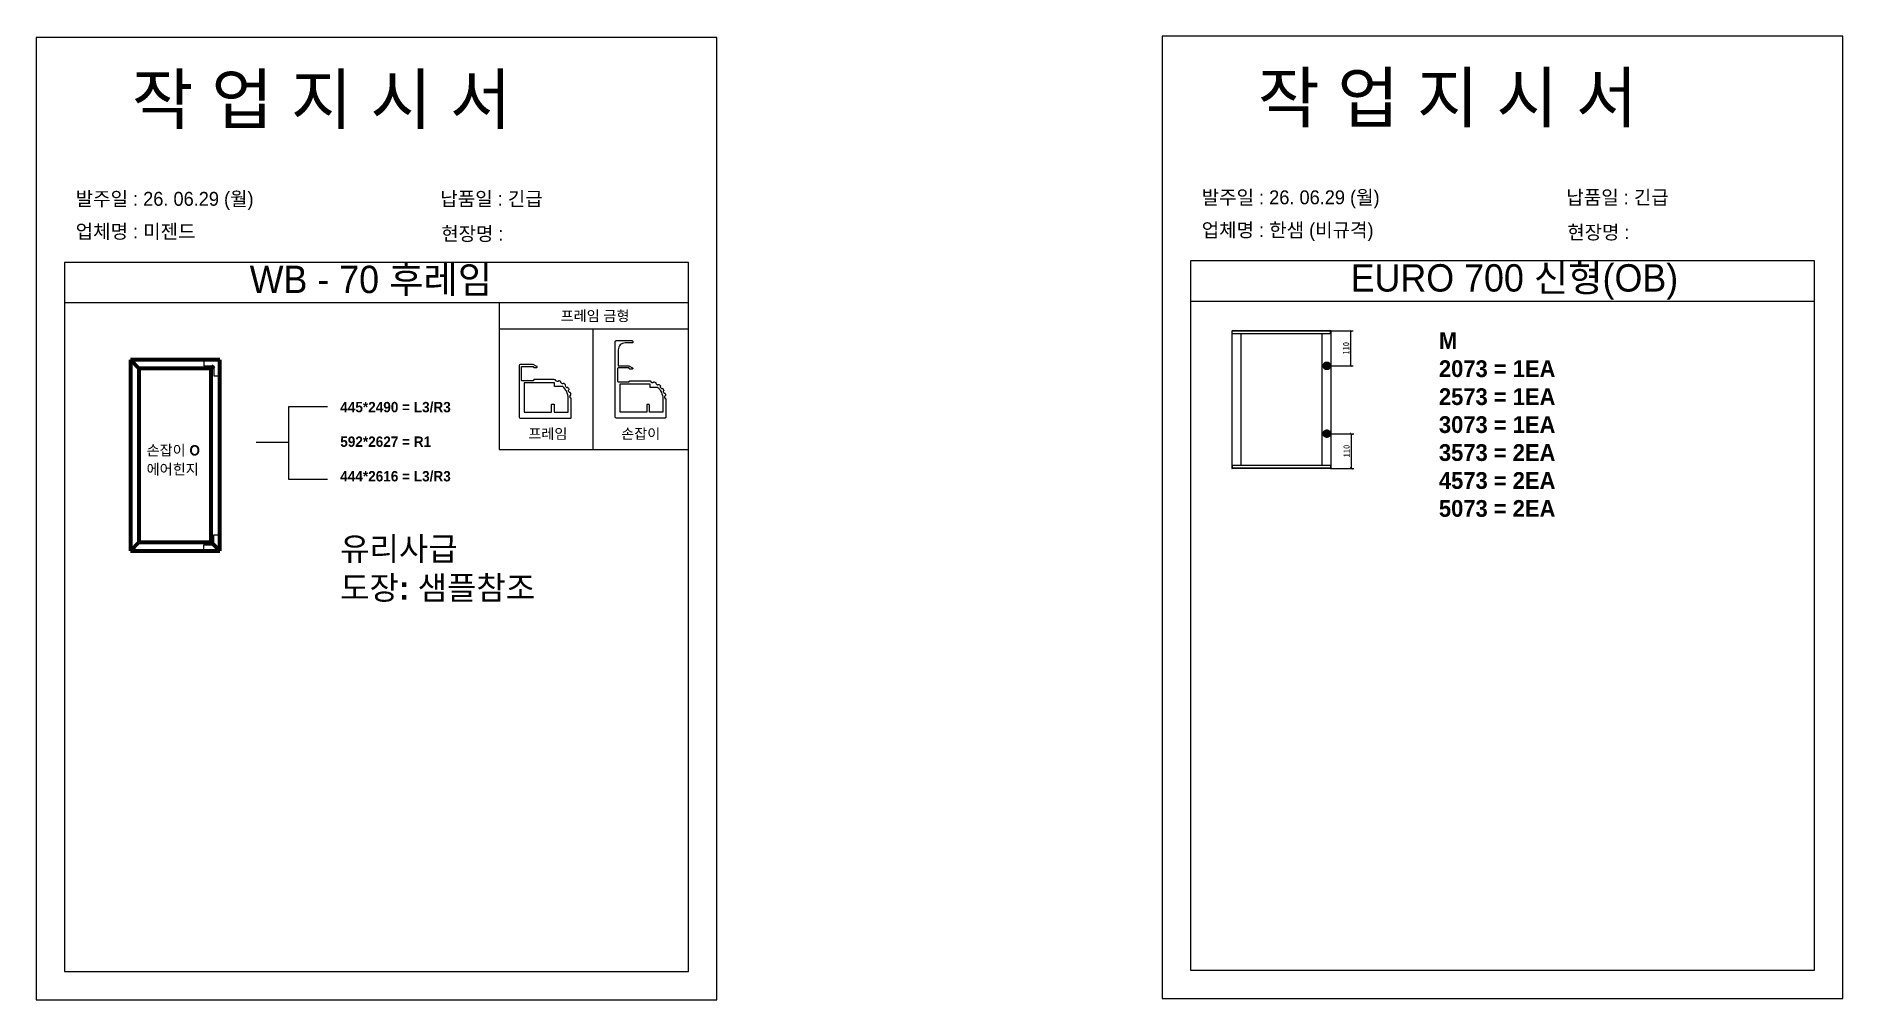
# Model space of a CAD drawing. Header units: millimetres. Extents: x -44117 to 256353, y -2095463 to 65325.
# Drawn here: x 121962 to 129225, y -1070200 to -1066324 of the extents above; entities that cross this region are included whole.
import ezdxf

# ---------------------------------------------------------------- set-up
doc = ezdxf.new("R2010")
doc.units = ezdxf.units.MM
doc.header["$LTSCALE"] = 10
doc.layers.add('Layer1', color=7, linetype='Continuous', lineweight=70)
doc.dimstyles.new('ISO-25', dxfattribs={"dimtxt": 2.5, "dimasz": 2.5, "dimexe": 1, "dimexo": 1, "dimtad": 1, "dimtxsty": 'Standard', "dimblk": 'ARCHTICK', "dimcen": 2.5, "dimadec": 0, "dimazin": 0, "dimtfac": 1, "dimtmove": 0, "dimatfit": 3, "dimfxl": 0, "dimarcsym": 0})

msp = doc.modelspace()

# ---------------------------------------------------------------- texts
at = {"attachment_point": 1}
for s, width, gutter_width, heights, insert, char_height in [('{\\fGulim|b0|i0|c129|p50;작 업 지 시 서}', 4666.4485321, 17.63682, [-219.88959], (122346.4525, -1066478.24229), 197.5323919), ('{\\fGulim|b0|i0|c129|p50;작 업 지 시 서}', 4666.4485321, 17.63682, [-219.88959], (126873.04709, -1066472.21187), 197.5323919), ('\\pt11;{\\fGulim|b0|i0|c129|p50;발주일 : 26. 06.29 (월)}', 5387.0305146, 20.36026, [56.20102], (122120.71285, -1066950.3123), 55.8685452), ('{\\fGulim|b0|i0|c129|p50;납품일 : 긴급}', 5387.0305146, 20.36026, [57.15569], (123586.6155, -1066950.3123), 55.8685452), ('\\pt11;{\\fGulim|b0|i0|c129|p50;발주일 : 26. 06.29 (월)}', 5387.0305146, 20.36026, [56.20102], (126647.30745, -1066944.28189), 55.8685452), ('{\\fGulim|b0|i0|c129|p50;납품일 : 긴급}', 5387.0305146, 20.36026, [28.90616], (128113.21009, -1066944.28189), 55.8685452), ('{\\fGulim|b0|i0|c129|p50;업체명 : 미젠드}', 5387.0305146, 20.36026, [58.82126], (122120.71285, -1067081.68674), 55.8685452), ('{\\fGulim|b0|i0|c129|p50;업체명 : 한샘 (비규격)}', 5387.0305146, 20.36026, [58.82126], (126647.30745, -1067075.65633), 55.8685452), ('{\\fGulim|b0|i0|c129|p50;현장명 :  }', 5350.1178156, 20.22075, [61.9135], (128117.10812, -1067085.02574), 55.485726), ('{\\fGulim|b0|i0|c129|p50;현장명 :  }', 5350.1178156, 20.22075, [61.9135], (123590.51352, -1067091.05615), 55.485726), ('{\\fGulim|b0|i0|c129|p50;EURO 700 신형(OB)}', 2601.342149, 9.83176, [-138.56106], (127245.82177, -1067241.18893), 110.1157193), ('{\\fGulim|b0|i0|c129|p50;WB - 70 후레임}', 2601.342149, 9.83176, [-122.72551], (122820.13964, -1067247.21935), 110.1157193), ('{\\f굴림|b1|i0|c129|p50;프레임 금형}', 12604.7778903, 162.10861, [1985.81544], (124070.21348, -1067428.16603), 41.6850715), ('{\\f굴림|b1|i0|c129|p50;M\\P2073 = 1EA\\P2573 = 1EA\\P3073 = 1EA\\P3573 = 2EA\\P4573 = 2EA\\P5073 = 2EA}', 20391.8651394, 262.25745, [3212.62944], (127600.82951, -1067515.28042), 67.4376308), ('{\\f굴림|b1|i0|c129|p50;445*2490 = L3/R3\\P\\P592*2627 = R1\\P\\P444*2616 = L3/R3}', 12604.7778903, 162.10861, [1985.81544], (123184.34813, -1067795.11772), 41.6850715), ('{\\f굴림|b1|i0|c129|p50;프레임}', 12604.7778903, 162.10861, [1985.81544], (123940.40085, -1067902.08967), 41.6850715), ('{\\f굴림|b1|i0|c129|p50;손잡이}', 12604.7778903, 162.10861, [1985.81544], (124313.59441, -1067902.08967), 41.6850715), ('{\\f굴림|b1|i0|c129|p50;손잡이 O}', 12604.7778903, 162.10861, [1985.81544], (122405.90337, -1067968.95606), 41.6850715), ('{\\f굴림|b1|i0|c129|p50;에어힌지}', 12604.7778903, 162.10861, [1985.81544], (122405.90337, -1068045.19768), 41.6850715), ('{\\f굴림|b1|i0|c129|p50;유리사급\\P도장: 샘플참조}', 28469.0189416, 366.13681, [4485.14189], (123183.88748, -1068338.804), 94.1494647)]:
    msp.add_mtext_dynamic_manual_height_columns(s, width=width, gutter_width=gutter_width, heights=heights, dxfattribs=dict(at, insert=insert, char_height=char_height))

# ---------------------------------------------------------------- blocks, each defined once
blk = doc.blocks.new('_ArchTick')
at = {"color": 0, "linetype": 'ByBlock', "const_width": 0.15}
blk.add_lwpolyline([(-0.5, -0.5), (0.5, 0.5)], dxfattribs=at)
blk = doc.blocks.new('*D7152')
at = {"color": 0, "lineweight": -2}
for p, q in [((127165.3, -1067509.2), (127256.7, -1067509.2)), ((127246.7, -1067649.7), (127246.7, -1067509.2)), ((127165.3, -1067649.7), (127256.7, -1067649.7))]:
    blk.add_line(p, q, dxfattribs=at)
at = {"layer": 'Defpoints', "color": 0}
for p in [(127150.3, -1067509.2), (127246.7, -1067509.2), (127150.3, -1067649.7)]:
    blk.add_point(p, dxfattribs=at)
at = {"color": 0, "lineweight": -2, "xscale": 10, "yscale": 10, "zscale": 10}
for p, rotation in [((127246.7, -1067509.2), 90), ((127246.7, -1067649.7), 270)]:
    blk.add_blockref('_ArchTick', p, dxfattribs=dict(at, rotation=rotation))
at = {"color": 0, "insert": (127227.9, -1067579.5), "char_height": 25, "attachment_point": 5, "rotation": 90}
blk.add_mtext('110', dxfattribs=at)
blk = doc.blocks.new('*D7153')
at = {"color": 0, "lineweight": -2}
for p, q in [((127165.3, -1067923), (127258.2, -1067923)), ((127248.2, -1067923), (127248.2, -1068062.6)), ((127165.3, -1068062.6), (127258.2, -1068062.6))]:
    blk.add_line(p, q, dxfattribs=at)
at = {"layer": 'Defpoints', "color": 0}
for p in [(127150.3, -1067923), (127150.3, -1068062.6), (127248.2, -1068062.6)]:
    blk.add_point(p, dxfattribs=at)
at = {"color": 0, "lineweight": -2, "xscale": 10, "yscale": 10, "zscale": 10}
for p, rotation in [((127248.2, -1067923), 90), ((127248.2, -1068062.6), 270)]:
    blk.add_blockref('_ArchTick', p, dxfattribs=dict(at, rotation=rotation))
at = {"color": 0, "insert": (127229.5, -1067992.8), "char_height": 25, "attachment_point": 5, "rotation": 90}
blk.add_mtext('110', dxfattribs=at)

# ---------------------------------------------------------------- dimensions: what is measured, and where the dimension line sits
for base, p1, p2, picture, middle in [((127246.66144, -1067509.18299), (127150.29965, -1067649.71808), (127150.29965, -1067509.18299), '*D7152', (127227.91144, -1067579.45053)), ((127248.20267, -1068062.61609), (127150.29965, -1067922.96045), (127150.29965, -1068062.61609), '*D7153', (127229.45267, -1067992.78827))]:
    dim = msp.add_linear_dim(base=base, p1=p1, p2=p2, angle=90, text='110', dimstyle='ISO-25', override={"dimscale": 10, "dimasz": 1, "dimexo": 1.5, "dimtxsty": 'Standard'})
    dim.commit()
    dim.dimension.update_dxf_attribs({"geometry": picture, "text_midpoint": middle})

# ---------------------------------------------------------------- linework, layer by layer
for p, q in [((124584.14555, -1067234.19421), (122075.76189, -1067234.19421)), ((129110.74014, -1067228.16379), (126602.35648, -1067228.16379)), ((124584.14555, -1067397.07627), (122075.76189, -1067397.07627)), ((129110.74014, -1067391.04585), (126602.35648, -1067391.04585)), ((123822.85751, -1067501.73613), (124584.14555, -1067501.73613)), ((124199.1701, -1067501.73613), (124199.1701, -1067986.48547)), ((126769.043, -1067509.58057), (126769.043, -1068062.2185)), ((127167.49526, -1067510.29621), (126769.043, -1067510.29621)), ((127167.09768, -1067509.18299), (126769.44058, -1067509.18299)), ((127165.50735, -1067521.11042), (127165.50735, -1067509.18299)), ((127167.49526, -1068062.2185), (127167.49526, -1067509.58057)), ((127167.49526, -1067521.11042), (126769.043, -1067521.11042)), ((126804.42773, -1067520.31526), (126804.42773, -1068050.68866)), ((127131.71295, -1068050.68866), (127131.71295, -1067521.11042)), ((122975.64377, -1067958.04117), (122846.8291, -1067958.04117)), ((127167.49526, -1068050.68866), (126769.043, -1068050.68866)), ((127167.49526, -1068061.50287), (126769.043, -1068061.50287)), ((127167.09768, -1068062.61609), (126769.44058, -1068062.61609)), ((126771.0309, -1068062.61609), (126771.0309, -1068050.68866)), ((127165.50735, -1068050.68866), (127165.50735, -1068062.61609))]:
    msp.add_line(p, q)
for points in [[(121961.74445, -1070200), (124698.16299, -1070200), (124698.16299, -1066329.92235), (121961.74445, -1066329.92235)], [(126488.33904, -1070193.96958), (129224.75758, -1070193.96958), (129224.75758, -1066323.89193), (126488.33904, -1066323.89193)], [(124584.14555, -1067397.07627), (123822.85751, -1067397.07627), (123822.85751, -1067986.48547), (124584.14555, -1067986.48547)]]:
    msp.add_lwpolyline(points, close=True)
for points in [[(122075.76189, -1067234.19421), (122075.76189, -1070085.98256), (124584.14555, -1070085.98256), (124584.14555, -1067234.19421)], [(126602.35648, -1067228.16379), (126602.35648, -1070079.95214), (129110.74014, -1070079.95214), (129110.74014, -1067228.16379)], [(122695.48727, -1067650), (122695.48727, -1067630), (122635.48727, -1067630), (122635.48727, -1067650), (122675.48727, -1067650)], [(122675.48727, -1067650), (122675.48727, -1067690), (122695.48727, -1067690), (122695.48727, -1067630), (122675.48727, -1067630)], [(123133.08393, -1067815.49688), (122975.64377, -1067815.49688), (122975.64377, -1068105.802), (123133.08393, -1068105.802)], [(122695.48727, -1068370.18167), (122695.48727, -1068390.18167), (122635.48727, -1068390.18167), (122635.48727, -1068370.18167), (122675.48727, -1068370.18167)], [(122675.48727, -1068370.18167), (122675.48727, -1068330.18167), (122695.48727, -1068330.18167), (122695.48727, -1068390.18167), (122675.48727, -1068390.18167)]]:
    msp.add_lwpolyline(points)
at = {"color": 7}
for points in [[(124343.12114, -1067557.65, -0.2301863539), (124339.0193, -1067557.65, 0.2466321039), (124335.38421, -1067557.60729, -0.118515719), (124333.25196, -1067558.1199), (124329.28843, -1067558.1199, 0.4173893777), (124301.78621, -1067585.32585), (124301.78621, -1067650.38808), (124344.40038, -1067650.38808), (124358.79413, -1067658.31844, -0.855700792), (124358.07769, -1067662.8973), (124348.69578, -1067662.8973, -0.4142135624), (124346.3503, -1067660.55182), (124346.3503, -1067659.76999, 0.4142135624), (124344.78665, -1067658.20634), (124301.78621, -1067658.20634, 0.4142135624), (124299.44073, -1067660.55182), (124299.44073, -1067712.15235, 0.4142135624), (124301.78621, -1067714.49782), (124344.78665, -1067714.49782, 0.4142135624), (124346.3503, -1067712.93417), (124346.3503, -1067712.15235, -0.4142135624), (124348.69578, -1067709.80687), (124421.38581, -1067709.80687, -0.0308511276), (124430.23674, -1067710.35351, -0.4241230691), (124432.26473, -1067713.04808, 0.4043730092), (124434.13654, -1067715.71791, -0.022416536), (124439.9959, -1067717.12462, 0.4043730092), (124442.87577, -1067715.59557, -0.424123069), (124445.90603, -1067714.11538, -0.022416536), (124451.8616, -1067716.58226, -0.4241230691), (124452.95766, -1067719.77162, 0.4043730092), (124453.91284, -1067722.8892, -0.022416536), (124459.05073, -1067726.03771, 0.4043730092), (124462.26215, -1067725.47342, -0.424123069), (124465.6015, -1067725.00207, -0.022416536), (124470.50328, -1067729.18859, -0.4241230691), (124470.56013, -1067732.56056, 0.4043730092), (124470.50516, -1067735.82072, -0.022416536), (124474.41865, -1067740.40282, 0.4043730092), (124477.64727, -1067740.85853, -0.424123069), (124480.96883, -1067741.44217, -0.022416536), (124484.33699, -1067746.93852, -0.4241230691), (124483.34906, -1067750.16302, 0.4043730092), (124482.28935, -1067753.24663, -0.022416536), (124484.59534, -1067758.8138, 0.4043730092), (124487.52512, -1067760.24491, -0.4241230691), (124490.50376, -1067761.8264, -0.022416536), (124492.00861, -1067768.09456, -0.424123069), (124490.0726, -1067770.85596, 0.4043730092), (124488.11186, -1067773.46117, -0.022416536), (124488.58465, -1067779.46846, 0.4043730092), (124490.92879, -1067781.73488), (124490.96834, -1067781.73488, -0.4142135624), (124493.31381, -1067784.08035), (124493.31381, -1067855.99566, -0.4142135624), (124489.40468, -1067859.90479), (124293.96795, -1067859.90479, -0.4142135624), (124290.05882, -1067855.99566), (124290.05882, -1067552.64711, -0.4142135624), (124293.96795, -1067548.73798), (124356.51404, -1067548.73798, -0.4142135624), (124360.42317, -1067552.64711), (124360.42317, -1067554.21077, -0.4142135624), (124356.51404, -1067558.1199, -0.1244779229), (124354.65583, -1067557.65, 0.2466321039), (124351.02074, -1067557.60729, -0.2404082058), (124346.75623, -1067557.60729, 0.2466321039), (124343.12114, -1067557.65)], [(124428.44204, -1067722.31609), (124428.44204, -1067736.38896), (124459.78295, -1067736.38896, -0.2205202393), (124480.8046, -1067781.73488), (124480.8046, -1067836.46271), (124426.87839, -1067836.46271), (124426.87839, -1067806.75331, 0.4142135624), (124425.31474, -1067805.18966), (124418.2783, -1067805.18966, 0.4142135624), (124416.71465, -1067806.75331), (124416.71465, -1067836.46271), (124309.60447, -1067836.46271), (124309.60447, -1067722.31609), (124428.44204, -1067722.31609)], [(124428.44204, -1067722.31609), (124428.44204, -1067736.38896), (124459.78295, -1067736.38896, -0.2205202393), (124480.8046, -1067781.73488), (124480.8046, -1067836.46271), (124426.87839, -1067836.46271), (124426.87839, -1067806.75331, 0.4142135624), (124425.31474, -1067805.18966), (124418.2783, -1067805.18966, 0.4142135624), (124416.71465, -1067806.75331), (124416.71465, -1067836.46271), (124309.60447, -1067836.46271), (124309.60447, -1067722.31609), (124428.44204, -1067722.31609)]]:
    msp.add_lwpolyline(points, format="xyb", close=True, dxfattribs=at)
for points in [[(123907.12569, -1067860.45682), (124109.09719, -1067860.45682, 0.4142135624), (124113.13703, -1067856.41698), (124113.13703, -1067782.09707, 0.4142135624), (124110.71313, -1067779.67317), (124110.67227, -1067779.67317, -0.4043730092), (124108.24974, -1067777.33097, 0.022416536), (124107.76115, -1067771.12282, -0.4043730092), (124109.78745, -1067768.43049, 0.424123069), (124111.78818, -1067765.57677, 0.022416536), (124110.23302, -1067759.09902, 0.424123069), (124107.15478, -1067757.46465, -0.4043730092), (124104.12704, -1067755.98569, 0.022416536), (124101.74394, -1067750.23237, -0.4043730092), (124102.83909, -1067747.04565, 0.424123069), (124103.86006, -1067743.71334, 0.022416536), (124100.37927, -1067738.03321, 0.424123069), (124096.94665, -1067737.43005, -0.4043730092), (124093.61007, -1067736.9591, 0.022416536), (124089.56574, -1067732.22379, -0.4043730092), (124089.62253, -1067728.85462, 0.4241230691), (124089.56379, -1067725.36991, 0.022416536), (124084.49811, -1067721.04341, 0.424123069), (124081.0471, -1067721.53051, -0.4043730092), (124077.7283, -1067722.11367, 0.022416536), (124072.41862, -1067718.85989, -0.4043730092), (124071.4315, -1067715.63806, 0.424123069), (124070.2988, -1067712.34206, 0.022416536), (124064.14409, -1067709.79269, 0.4241230691), (124061.01251, -1067711.32238, -0.4043730092), (124058.03634, -1067712.90256, 0.022416536), (124051.98106, -1067711.44881, -0.4043730092), (124050.04667, -1067708.68971, 0.424123069), (124047.95087, -1067705.90505, 0.0308511276), (124038.80399, -1067705.34012), (123963.68344, -1067705.34012, 0.4142135624), (123961.25954, -1067707.76403), (123961.25954, -1067708.57199, -0.4142135624), (123959.6436, -1067710.18793), (123915.20537, -1067710.18793, -0.4142135624), (123912.78147, -1067707.76402), (123912.78147, -1067654.43815, -0.4142135624), (123915.20537, -1067652.01424), (123959.6436, -1067652.01424, -0.4142135624), (123961.25954, -1067653.63018), (123961.25954, -1067654.43815, 0.4142135624), (123963.68344, -1067656.86205), (123973.37906, -1067656.86205, 0.855700792), (123974.11945, -1067652.13009), (123959.24442, -1067643.93456), (123911.16553, -1067643.93456, 0.4142135624), (123903.08585, -1067652.01424), (123903.08585, -1067856.41698, 0.4142135623), (123907.12569, -1067860.45682)], [(124046.09616, -1067732.81103), (124046.09616, -1067718.26761), (123923.28505, -1067718.26761), (123923.28505, -1067836.23092), (124033.97664, -1067836.23092), (124033.97664, -1067805.52814, -0.4142135624), (124035.59258, -1067803.9122), (124042.86429, -1067803.9122, -0.4142135624), (124044.48023, -1067805.52814), (124044.48023, -1067836.23092), (124100.20955, -1067836.23092), (124100.20955, -1067779.67317, 0.2205202393), (124078.485, -1067732.81103), (124046.09616, -1067732.81103)]]:
    msp.add_lwpolyline(points, format="xyb", close=True)
for centre, start, end in [((127167.09768, -1067509.58057), 0, 90), ((126769.44058, -1068062.21851), 180, 270), ((127167.09768, -1068062.21851), 270, 0)]:
    msp.add_arc(centre, 0.39758, start, end)
at = {"layer": 'Layer1'}
for p, q in [((122699.61314, -1067625.87413), (122340.51474, -1067625.87413)), ((122375.15138, -1067660.51077), (122340.51474, -1067625.87413)), ((122664.9765, -1067660.51077), (122375.15138, -1067660.51077)), ((122664.9765, -1067660.51077), (122675.48727, -1067650)), ((122664.9765, -1068359.6709), (122664.9765, -1067660.51077)), ((122695.48727, -1067630), (122699.61314, -1067625.87413)), ((122699.61314, -1068394.30753), (122699.61314, -1067625.87413)), ((127150.29965, -1067635.06477), (127150.29965, -1067664.37139)), ((127150.29965, -1067937.61376), (127150.29965, -1067908.30714)), ((122340.51474, -1068394.30753), (122375.15138, -1068359.6709)), ((122375.15138, -1068359.6709), (122664.9765, -1068359.6709)), ((122699.61314, -1068394.30753), (122664.9765, -1068359.6709)), ((122664.9765, -1068359.6709), (122699.61314, -1068394.30753)), ((122340.51474, -1068394.30753), (122699.61314, -1068394.30753))]:
    msp.add_line(p, q, dxfattribs=at)
at = {"layer": 'Layer1', "color": 1}
for p, q in [((122340.51474, -1067625.87413), (122340.51474, -1068394.30753)), ((122375.15138, -1067660.51077), (122375.15138, -1068359.6709))]:
    msp.add_line(p, q, dxfattribs=at)
at = {"layer": 'Layer1'}
for points in [[(127164.95296, -1067649.71808), (127135.64634, -1067649.71808)], [(127164.95296, -1067922.96045), (127135.64634, -1067922.96045)]]:
    msp.add_lwpolyline(points, close=True, dxfattribs=at)
for centre in [(127150.29965, -1067649.71808), (127150.29965, -1067922.96045)]:
    msp.add_circle(centre, 9.76887, dxfattribs=at)

msp.set_redraw_order([(e.dxf.handle, doc.entitydb.next_handle()) for e in msp.query("TEXT MTEXT ATTDEF DIMENSION ARC_DIMENSION")])  # texts and dimensions are drawn at this point

doc.saveas('drawing.dxf')
